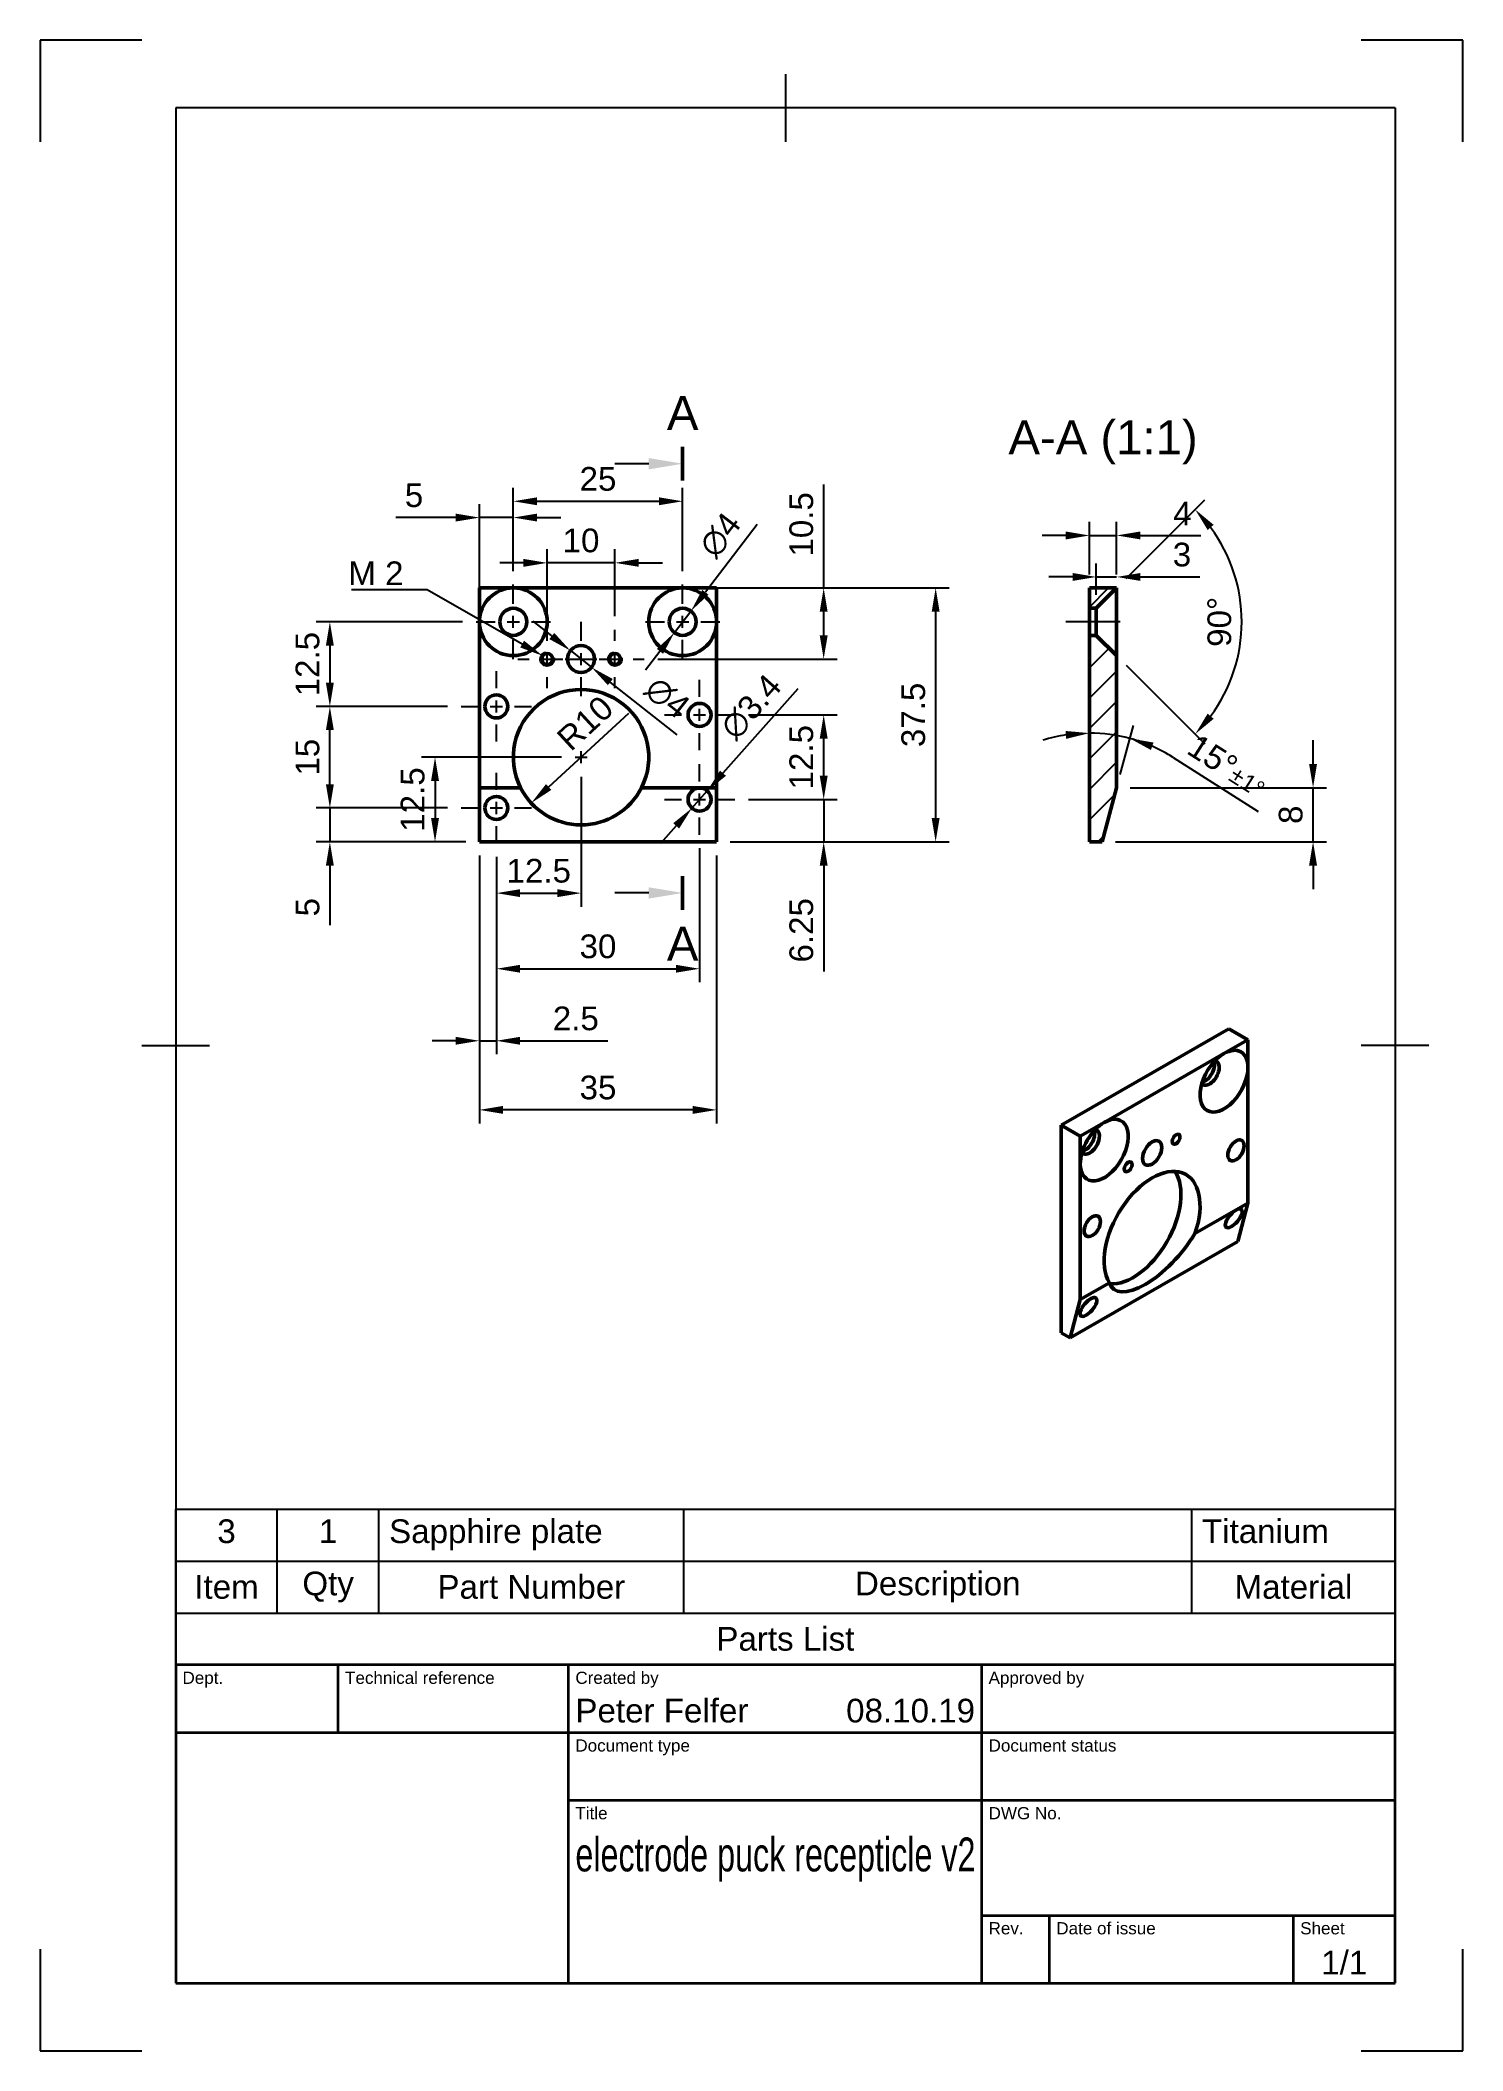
# Model space of a CAD drawing. Header units: millimetres. Extents: x 0 to 210, y 0 to 297.
import ezdxf
from ezdxf import colors
from ezdxf.entities.mleader import LeaderData, LeaderLine
from ezdxf.enums import TextEntityAlignment as Align
from ezdxf.math import Vec2, Vec3

# ---------------------------------------------------------------- set-up
doc = ezdxf.new("R2010")
doc.units = ezdxf.units.MM
doc.header["$LTSCALE"] = 0.75
doc.linetypes.add('CENTER2', pattern=[28.575, 19.05, -3.175, 3.175, -3.175])
for name, color, linetype, lineweight in [('Border', 7, 'Continuous', 25), ('FD_Dimensions', 7, 'Continuous', 25), ('Hatching', 7, 'Continuous', 25), ('Leaders', 7, 'Continuous', 25), ('Parts Lists', 7, 'Continuous', 25), ('Section Lines', 7, 'Continuous', 25), ('Smart Centers', 7, 'CENTER2', 25), ('TitleBlock', 7, 'Continuous', 35), ('View Labels', 7, 'Continuous', 25), ('Visible', 7, 'Continuous', 50), ('Visible Narrow', 7, 'Continuous', 25)]:
    doc.layers.add(name, color=color, linetype=linetype, lineweight=lineweight)
doc.styles.add('FusionTitle', font='')
doc.styles.get("Standard").update_dxf_attribs({"font": 'arial.ttf'})
doc.styles.get('FusionTitle').set_extended_font_data('Arial Unicode MS')
doc.dimstyles.new('Dim-ISO-25', dxfattribs={"dimtxt": 3.5, "dimasz": 3.5, "dimexe": 2, "dimexo": 2, "dimgap": 1.5, "dimtad": 1, "dimzin": 12, "dimdsep": 46, "dimtxsty": 'Standard', "dimcen": 0, "dimazin": 3, "dimtp": 0.1, "dimtm": 0.1, "dimtfac": 0.714, "dimtmove": 0, "dimatfit": 3, "dimfxl": 1, "dimtzin": 12, "dimarcsym": 0})

msp = doc.modelspace()

# ---------------------------------------------------------------- texts
at = {"layer": 'Section Lines', "char_height": 5, "attachment_point": 5}
for insert in [(94.838, 241.938), (94.838, 163.532)]:
    msp.add_mtext('A', dxfattribs=dict(at, insert=insert))
at = {"layer": 'View Labels', "insert": (156.902, 234.336), "char_height": 5, "width": 30.21487, "attachment_point": 8}
msp.add_mtext('A-A (1:1)', dxfattribs=at)

# ---------------------------------------------------------------- blocks, each defined once
blk = doc.blocks.new('ISO_A4(P)_SHEET')
at = {"layer": 'Border'}
for p, q in [((15, 297), (0, 297)), ((0, 297), (0, 282)), ((210, 297), (195, 297)), ((210, 282), (210, 297)), ((110, 292), (110, 282)), ((200, 287), (20, 287)), ((20, 287), (20, 10)), ((200, 287), (200, 10)), ((15, 148.5), (25, 148.5)), ((205, 148.5), (195, 148.5)), ((0, 15), (0, 0)), ((210, 0), (210, 15)), ((20, 10), (200, 10)), ((0, 0), (15, 0)), ((195, 0), (210, 0))]:
    blk.add_line(p, q, dxfattribs=at)
blk = doc.blocks.new('ISO_TITLEBLOCK')
at = {"layer": 'TitleBlock'}
for p, q in [((0, 47), (-180, 47)), ((-180, 47), (-180, 0)), ((-156, 37), (-156, 47)), ((-122, 0), (-122, 47)), ((-61, 0), (-61, 47)), ((0, 0), (0, 47)), ((-180, 37), (0, 37)), ((-122, 27), (0, 27)), ((-61, 10), (0, 10)), ((-51, 0), (-51, 10)), ((-15, 0), (-15, 10)), ((-180, 0), (0, 0))]:
    blk.add_line(p, q, dxfattribs=at)
at = {"layer": 'TitleBlock', "style": 'FusionTitle'}
for s, p in [('Dept.', (-179, 46)), ('Technical reference', (-155, 46)), ('Created by', (-121, 46)), ('Approved by', (-60, 46)), ('Document type', (-121, 36)), ('Document status', (-60, 36)), ('Title', (-121, 26)), ('DWG No.', (-60, 26)), ('Rev.', (-60, 9)), ('Date of issue', (-50, 9)), ('Sheet', (-14, 9))]:
    blk.add_text(s, height=1.8, dxfattribs=at).set_placement(p, align=Align.TOP_LEFT)
for tag, p, height in [('DEPT', (-179, 38.5), 3.5), ('TECHNICAL_REFERENCE', (-155, 38.5), 3.5), ('CREATED_BY', (-121, 38.5), 3.5), ('APPROVED_BY', (-60, 38.5), 3.5), ('DOCUMENT_TYPE', (-121, 28.5), 3.5), ('DOCUMENT_STATUS', (-60, 28.5), 3.5), ('TITLE_1', (-121, 16.5), 5), ('TITLE_2', (-121, 9), 5), ('TITLE_3', (-121, 1.5), 5), ('DATE_OF_ISSUE', (-50, 1.5), 3.5)]:
    blk.add_attdef(tag, p, '', height=height, dxfattribs=at)
for tag, p in [('CREATED_DATE', (-62, 38.5)), ('APPROVED_DATE', (-1, 38.5))]:
    blk.add_attdef(tag, text='', height=3.5, dxfattribs=at).set_placement(p, align=Align.RIGHT)
for tag, height, p in [('DRAWING_NUMBER', 5, (-30.5, 16.6)), ('REV', 3.5, (-56, 3.1)), ('SHEET', 3.5, (-7.5, 3.1))]:
    blk.add_attdef(tag, text='', height=height, dxfattribs=at).set_placement(p, align=Align.MIDDLE)
blk = doc.blocks.new('*U6')
at = {"layer": 'Smart Centers', "color": 0, "linetype": 'Continuous', "ltscale": 0.75, "transparency": 16777216}
for p, q in [((-0.892969, 0), (0.892969, 0)), ((0, -0.892969), (0, 0.892969))]:
    blk.add_line(p, q, dxfattribs=at)
blk = doc.blocks.new('*U7')
at = {"layer": 'Smart Centers', "color": 0, "ltscale": 0.75, "transparency": 16777216}
for p, q in [((0, 2.678906), (0, 5.2)), ((-5.2, 0), (-2.678906, 0)), ((2.678906, 0), (5.2, 0)), ((0, -5.2), (0, -2.678906))]:
    blk.add_line(p, q, dxfattribs=at)
at = {"layer": 'Smart Centers', "color": 0, "linetype": 'Continuous', "ltscale": 0.75, "transparency": 16777216}
for p, q in [((-0.892969, 0), (0.892969, 0)), ((0, -0.892969), (0, 0.892969))]:
    blk.add_line(p, q, dxfattribs=at)
blk = doc.blocks.new('*U8')
at = {"layer": 'Smart Centers', "color": 0, "ltscale": 0.75, "transparency": 16777216}
for p, q in [((0, 2.678906), (0, 5.2)), ((-5.2, 0), (-2.678906, 0)), ((2.678906, 0), (5.2, 0)), ((0, -5.2), (0, -2.678906))]:
    blk.add_line(p, q, dxfattribs=at)
at = {"layer": 'Smart Centers', "color": 0, "linetype": 'Continuous', "ltscale": 0.75, "transparency": 16777216}
for p, q in [((-0.892969, 0), (0.892969, 0)), ((0, -0.892969), (0, 0.892969))]:
    blk.add_line(p, q, dxfattribs=at)
blk = doc.blocks.new('*U9')
at = {"layer": 'Smart Centers', "color": 0, "ltscale": 0.75, "transparency": 16777216}
for p, q in [((0, 2.678906), (0, 5.2)), ((-5.2, 0), (-2.678906, 0)), ((2.678906, 0), (5.2, 0)), ((0, -5.2), (0, -2.678906))]:
    blk.add_line(p, q, dxfattribs=at)
at = {"layer": 'Smart Centers', "color": 0, "linetype": 'Continuous', "ltscale": 0.75, "transparency": 16777216}
for p, q in [((-0.892969, 0), (0.892969, 0)), ((0, -0.892969), (0, 0.892969))]:
    blk.add_line(p, q, dxfattribs=at)
blk = doc.blocks.new('*U10')
at = {"layer": 'Smart Centers', "color": 0, "ltscale": 0.75, "transparency": 16777216}
for p, q in [((0, 2.678906), (0, 5.2)), ((-5.2, 0), (-2.678906, 0)), ((2.678906, 0), (5.2, 0)), ((0, -5.2), (0, -2.678906))]:
    blk.add_line(p, q, dxfattribs=at)
at = {"layer": 'Smart Centers', "color": 0, "linetype": 'Continuous', "ltscale": 0.75, "transparency": 16777216}
for p, q in [((-0.892969, 0), (0.892969, 0)), ((0, -0.892969), (0, 0.892969))]:
    blk.add_line(p, q, dxfattribs=at)
blk = doc.blocks.new('*U11')
at = {"layer": 'Smart Centers', "color": 0, "ltscale": 0.75, "transparency": 16777216}
for p, q in [((0, 2.678906), (0, 5.5)), ((-5.5, 0), (-2.678906, 0)), ((2.678906, 0), (5.5, 0)), ((0, -5.5), (0, -2.678906))]:
    blk.add_line(p, q, dxfattribs=at)
at = {"layer": 'Smart Centers', "color": 0, "linetype": 'Continuous', "ltscale": 0.75, "transparency": 16777216}
for p, q in [((-0.892969, 0), (0.892969, 0)), ((0, -0.892969), (0, 0.892969))]:
    blk.add_line(p, q, dxfattribs=at)
blk = doc.blocks.new('*U12')
at = {"layer": 'Smart Centers', "color": 0, "ltscale": 0.75, "transparency": 16777216}
for p, q in [((0, 2.678906), (0, 4.3115)), ((-4.3115, 0), (-2.678906, 0)), ((2.678906, 0), (4.3115, 0)), ((0, -4.3115), (0, -2.678906))]:
    blk.add_line(p, q, dxfattribs=at)
at = {"layer": 'Smart Centers', "color": 0, "linetype": 'Continuous', "ltscale": 0.75, "transparency": 16777216}
for p, q in [((-0.892969, 0), (0.892969, 0)), ((0, -0.892969), (0, 0.892969))]:
    blk.add_line(p, q, dxfattribs=at)
blk = doc.blocks.new('*U13')
at = {"layer": 'Smart Centers', "color": 0, "ltscale": 0.75, "transparency": 16777216}
for p, q in [((0, 2.678906), (0, 4.3115)), ((-4.3115, 0), (-2.678906, 0)), ((2.678906, 0), (4.3115, 0)), ((0, -4.3115), (0, -2.678906))]:
    blk.add_line(p, q, dxfattribs=at)
at = {"layer": 'Smart Centers', "color": 0, "linetype": 'Continuous', "ltscale": 0.75, "transparency": 16777216}
for p, q in [((-0.892969, 0), (0.892969, 0)), ((0, -0.892969), (0, 0.892969))]:
    blk.add_line(p, q, dxfattribs=at)
blk = doc.blocks.new('*U14')
at = {"layer": 'Smart Centers', "color": 0, "ltscale": 0.75, "transparency": 16777216}
for p, q in [((0, 2.678906), (0, 5.5)), ((-5.5, 0), (-2.678906, 0)), ((2.678906, 0), (5.5, 0)), ((0, -5.5), (0, -2.678906))]:
    blk.add_line(p, q, dxfattribs=at)
at = {"layer": 'Smart Centers', "color": 0, "linetype": 'Continuous', "ltscale": 0.75, "transparency": 16777216}
for p, q in [((-0.892969, 0), (0.892969, 0)), ((0, -0.892969), (0, 0.892969))]:
    blk.add_line(p, q, dxfattribs=at)
blk = doc.blocks.new('*U15')
at = {"layer": 'Smart Centers', "color": 0, "ltscale": 0.75, "transparency": 16777216}
for p, q in [((0, 2.678906), (0, 5.5)), ((-5.5, 0), (-2.678906, 0)), ((2.678906, 0), (5.5, 0)), ((0, -5.5), (0, -2.678906))]:
    blk.add_line(p, q, dxfattribs=at)
at = {"layer": 'Smart Centers', "color": 0, "linetype": 'Continuous', "ltscale": 0.75, "transparency": 16777216}
for p, q in [((-0.892969, 0), (0.892969, 0)), ((0, -0.892969), (0, 0.892969))]:
    blk.add_line(p, q, dxfattribs=at)
blk = doc.blocks.new('*U16')
at = {"layer": 'Smart Centers', "color": 0, "ltscale": 0.75, "transparency": 16777216}
blk.add_line((4, 0), (-4, 0), dxfattribs=at)
blk = doc.blocks.new('*D43')
at = {"layer": 'Defpoints', "color": 0, "transparency": 16777216}
for p in [(154.901967, 209.085929), (156.90552, 194.558438), (158.901967, 186.585929), (154.901967, 178.585929), (156.758373, 178.585929)]:
    blk.add_point(p, dxfattribs=at)
at = {"layer": 'FD_Dimensions', "lineweight": -2, "transparency": 16777216}
for p, q in [((159.419605, 188.51778), (161.369386, 195.794464)), ((167.258562, 191.042551), (179.809005, 183.042441))]:
    blk.add_line(p, q, dxfattribs=at)
for start, end in [(98.73185, 107.4637), (75, 90), (57.485078, 75), (57.5363, 66.26815)]:
    blk.add_arc((154.901967, 171.657725), 22.98819, start, end, dxfattribs=at)
at = {"layer": 'FD_Dimensions', "transparency": 16777216}
for points in [[(151.367716, 194.961115), (151.45653, 193.797834), (154.901967, 194.645915)], [(163.960285, 192.151683), (164.347152, 193.25234), (160.851748, 193.862612)]]:
    blk.add_solid(points, dxfattribs=at)
at = {"layer": 'FD_Dimensions', "color": 0, "transparency": 16777216, "insert": (175.300612, 189.814268), "char_height": 3.5, "attachment_point": 5, "rotation": 327.48507476}
blk.add_mtext('15°{\\H2.499;±1°}', dxfattribs=at)
blk = doc.blocks.new('*D44')
at = {"layer": 'Defpoints', "color": 0, "transparency": 16777216}
for p in [(158.901967, 223.841807), (154.901967, 216.085929), (158.901967, 216.085929)]:
    blk.add_point(p, dxfattribs=at)
at = {"layer": 'FD_Dimensions', "lineweight": -2, "transparency": 16777216}
for p, q in [((154.901967, 218.085929), (154.901967, 225.841807)), ((158.901967, 218.085929), (158.901967, 225.841807)), ((151.401967, 223.841807), (147.901967, 223.841807)), ((154.901967, 223.841807), (158.901967, 223.841807)), ((162.401967, 223.841807), (171.32284, 223.841807))]:
    blk.add_line(p, q, dxfattribs=at)
at = {"layer": 'FD_Dimensions', "transparency": 16777216}
for points in [[(151.401967, 224.425141), (151.401967, 223.258474), (154.901967, 223.841807)], [(162.401967, 224.425141), (162.401967, 223.258474), (158.901967, 223.841807)]]:
    blk.add_solid(points, dxfattribs=at)
at = {"layer": 'FD_Dimensions', "color": 0, "transparency": 16777216, "insert": (168.612404, 227.091807), "char_height": 3.5, "attachment_point": 5}
blk.add_mtext('4', dxfattribs=at)
blk = doc.blocks.new('*D45')
at = {"layer": 'Defpoints', "color": 0, "transparency": 16777216}
for p in [(158.901967, 217.712371), (158.901967, 216.085929), (155.901967, 213.085929)]:
    blk.add_point(p, dxfattribs=at)
at = {"layer": 'FD_Dimensions', "lineweight": -2, "transparency": 16777216}
for p, q in [((152.401967, 217.712371), (148.901967, 217.712371)), ((155.901967, 215.085929), (155.901967, 219.712371)), ((155.901967, 217.712371), (158.901967, 217.712371)), ((158.901967, 218.085929), (158.901967, 219.712371)), ((162.401967, 217.712371), (171.193918, 217.712371))]:
    blk.add_line(p, q, dxfattribs=at)
at = {"layer": 'FD_Dimensions', "transparency": 16777216}
for points in [[(152.401967, 218.295705), (152.401967, 217.129038), (155.901967, 217.712371)], [(162.401967, 218.295705), (162.401967, 217.129038), (158.901967, 217.712371)]]:
    blk.add_solid(points, dxfattribs=at)
at = {"layer": 'FD_Dimensions', "color": 0, "transparency": 16777216, "insert": (168.547942, 221.00057), "char_height": 3.5, "attachment_point": 5}
blk.add_mtext('3', dxfattribs=at)
blk = doc.blocks.new('*D46')
at = {"layer": 'Defpoints', "color": 0, "transparency": 16777216}
for p in [(176.571262, 217.160148), (158.901967, 216.085929), (155.901967, 213.085929), (155.901967, 209.085929), (158.901967, 206.085929)]:
    blk.add_point(p, dxfattribs=at)
at = {"layer": 'FD_Dimensions', "lineweight": -2, "transparency": 16777216}
for p, q in [((160.316181, 217.500142), (171.911257, 229.095218)), ((160.316181, 204.671715), (171.911256, 193.07664))]:
    blk.add_line(p, q, dxfattribs=at)
blk.add_arc((153.901967, 211.085929), 23.468981, 323.552631, 36.447367, dxfattribs=at)
at = {"layer": 'FD_Dimensions', "transparency": 16777216}
for points in [[(172.338397, 224.647904), (173.222572, 225.409051), (170.497044, 227.681004)], [(173.222572, 196.762806), (172.338396, 197.523953), (170.497043, 194.490853)]]:
    blk.add_solid(points, dxfattribs=at)
at = {"layer": 'FD_Dimensions', "color": 0, "transparency": 16777216, "insert": (174.083943, 211.085929), "char_height": 3.5, "attachment_point": 5, "rotation": 90}
blk.add_mtext('90°', dxfattribs=at)
blk = doc.blocks.new('*D47')
at = {"layer": 'Defpoints', "color": 0, "transparency": 16777216}
for p in [(64.838182, 178.585929), (99.838182, 178.585929), (64.838182, 138.98795)]:
    blk.add_point(p, dxfattribs=at)
at = {"layer": 'FD_Dimensions', "color": 0, "lineweight": -2, "transparency": 16777216}
for p, q in [((64.838182, 176.585929), (64.838182, 136.98795)), ((99.838182, 176.585929), (99.838182, 136.98795)), ((96.338182, 138.98795), (68.338182, 138.98795))]:
    blk.add_line(p, q, dxfattribs=at)
at = {"layer": 'FD_Dimensions', "color": 0, "transparency": 16777216}
for points in [[(68.338182, 139.571283), (68.338182, 138.404616), (64.838182, 138.98795)], [(96.338182, 139.571283), (96.338182, 138.404616), (99.838182, 138.98795)]]:
    blk.add_solid(points, dxfattribs=at)
at = {"layer": 'FD_Dimensions', "color": 0, "transparency": 16777216, "insert": (82.338182, 142.276149), "char_height": 3.5, "attachment_point": 5}
blk.add_mtext('35', dxfattribs=at)
blk = doc.blocks.new('*D48')
at = {"layer": 'Defpoints', "color": 0, "transparency": 16777216}
for p in [(99.838182, 216.085929), (99.838182, 178.585929), (132.185556, 178.585929)]:
    blk.add_point(p, dxfattribs=at)
at = {"layer": 'FD_Dimensions', "color": 0, "lineweight": -2, "transparency": 16777216}
for p, q in [((101.838182, 216.085929), (134.185556, 216.085929)), ((132.185556, 212.585929), (132.185556, 182.085929)), ((101.838182, 178.585929), (134.185556, 178.585929))]:
    blk.add_line(p, q, dxfattribs=at)
at = {"layer": 'FD_Dimensions', "color": 0, "transparency": 16777216}
for points in [[(131.602223, 212.585929), (132.768889, 212.585929), (132.185556, 216.085929)], [(131.602223, 182.085929), (132.768889, 182.085929), (132.185556, 178.585929)]]:
    blk.add_solid(points, dxfattribs=at)
at = {"layer": 'FD_Dimensions', "color": 0, "transparency": 16777216, "insert": (128.897357, 197.335929), "char_height": 3.5, "attachment_point": 5, "rotation": 90}
blk.add_mtext('37.5', dxfattribs=at)
blk = doc.blocks.new('*D49')
at = {"layer": 'Defpoints', "color": 0, "transparency": 16777216}
for p in [(42.757665, 198.585929), (62.138182, 198.585929), (62.138182, 183.585929)]:
    blk.add_point(p, dxfattribs=at)
at = {"layer": 'FD_Dimensions', "color": 0, "lineweight": -2, "transparency": 16777216}
for p, q in [((60.138182, 198.585929), (40.757665, 198.585929)), ((42.757665, 187.085929), (42.757665, 195.085929)), ((60.138182, 183.585929), (40.757665, 183.585929))]:
    blk.add_line(p, q, dxfattribs=at)
at = {"layer": 'FD_Dimensions', "color": 0, "transparency": 16777216}
for points in [[(42.174332, 195.085929), (43.340998, 195.085929), (42.757665, 198.585929)], [(42.174332, 187.085929), (43.340998, 187.085929), (42.757665, 183.585929)]]:
    blk.add_solid(points, dxfattribs=at)
at = {"layer": 'FD_Dimensions', "color": 0, "transparency": 16777216, "insert": (39.47066, 191.085929), "char_height": 3.5, "attachment_point": 5, "rotation": 90}
blk.add_mtext('15', dxfattribs=at)
blk = doc.blocks.new('*D50')
at = {"layer": 'Defpoints', "color": 0, "transparency": 16777216}
for p in [(102.538182, 197.335929), (115.656247, 197.335929), (102.538182, 184.835929)]:
    blk.add_point(p, dxfattribs=at)
at = {"layer": 'FD_Dimensions', "color": 0, "lineweight": -2, "transparency": 16777216}
for p, q in [((104.538182, 197.335929), (117.656247, 197.335929)), ((115.656247, 188.335929), (115.656247, 193.835929)), ((104.538182, 184.835929), (117.656247, 184.835929))]:
    blk.add_line(p, q, dxfattribs=at)
at = {"layer": 'FD_Dimensions', "color": 0, "transparency": 16777216}
for points in [[(115.072914, 193.835929), (116.23958, 193.835929), (115.656247, 197.335929)], [(115.072914, 188.335929), (116.23958, 188.335929), (115.656247, 184.835929)]]:
    blk.add_solid(points, dxfattribs=at)
at = {"layer": 'FD_Dimensions', "color": 0, "transparency": 16777216, "insert": (112.369242, 191.085929), "char_height": 3.5, "attachment_point": 5, "rotation": 90}
blk.add_mtext('12.5', dxfattribs=at)
blk = doc.blocks.new('*D51')
at = {"layer": 'Defpoints', "color": 0, "transparency": 16777216}
for p in [(94.838182, 228.890072), (69.838182, 216.58593), (94.838182, 216.58593)]:
    blk.add_point(p, dxfattribs=at)
at = {"layer": 'FD_Dimensions', "color": 0, "lineweight": -2, "transparency": 16777216}
for p, q in [((69.838182, 218.58593), (69.838182, 230.890072)), ((73.338182, 228.890072), (91.338182, 228.890072)), ((94.838182, 218.58593), (94.838182, 230.890072))]:
    blk.add_line(p, q, dxfattribs=at)
at = {"layer": 'FD_Dimensions', "color": 0, "transparency": 16777216}
for points in [[(73.338182, 229.473406), (73.338182, 228.306739), (69.838182, 228.890072)], [(91.338182, 229.473406), (91.338182, 228.306739), (94.838182, 228.890072)]]:
    blk.add_solid(points, dxfattribs=at)
at = {"layer": 'FD_Dimensions', "color": 0, "transparency": 16777216, "insert": (82.338182, 232.177078), "char_height": 3.5, "attachment_point": 5}
blk.add_mtext('25', dxfattribs=at)
blk = doc.blocks.new('*D52')
at = {"layer": 'Defpoints', "color": 0, "transparency": 16777216}
for p in [(64.338182, 211.08593), (42.757665, 198.585929), (62.138182, 198.585929)]:
    blk.add_point(p, dxfattribs=at)
at = {"layer": 'FD_Dimensions', "color": 0, "lineweight": -2, "transparency": 16777216}
for p, q in [((62.338182, 211.08593), (40.757665, 211.08593)), ((42.757665, 207.58593), (42.757665, 202.085929)), ((60.138182, 198.585929), (40.757665, 198.585929))]:
    blk.add_line(p, q, dxfattribs=at)
at = {"layer": 'FD_Dimensions', "color": 0, "transparency": 16777216}
for points in [[(42.174332, 207.58593), (43.340998, 207.58593), (42.757665, 211.08593)], [(42.174332, 202.085929), (43.340998, 202.085929), (42.757665, 198.585929)]]:
    blk.add_solid(points, dxfattribs=at)
at = {"layer": 'FD_Dimensions', "color": 0, "transparency": 16777216, "insert": (39.47066, 204.83593), "char_height": 3.5, "attachment_point": 5, "rotation": 90}
blk.add_mtext('12.5', dxfattribs=at)
blk = doc.blocks.new('*D53')
at = {"layer": 'Defpoints', "color": 0, "transparency": 16777216}
for p in [(96.055559, 212.672748), (93.620805, 209.499111)]:
    blk.add_point(p, dxfattribs=at)
at = {"layer": 'FD_Dimensions', "lineweight": -2, "transparency": 16777216}
for p, q in [((105.848135, 225.437114), (98.185968, 215.449681)), ((93.620805, 209.499111), (96.055559, 212.672748)), ((91.490396, 206.722178), (89.359986, 203.945246))]:
    blk.add_line(p, q, dxfattribs=at)
at = {"layer": 'FD_Dimensions', "transparency": 16777216}
for points in [[(97.723146, 215.804749), (98.64879, 215.094613), (96.055559, 212.672748)], [(91.027574, 207.077247), (91.953218, 206.36711), (93.620805, 209.499111)]]:
    blk.add_solid(points, dxfattribs=at)
at = {"layer": 'FD_Dimensions', "color": 0, "transparency": 16777216, "insert": (100.396652, 223.892208), "char_height": 3.5, "attachment_point": 5, "rotation": 52.50527916}
blk.add_mtext('∅4', dxfattribs=at)
blk = doc.blocks.new('*D54')
at = {"layer": 'Defpoints', "color": 0, "transparency": 16777216}
for p in [(74.838182, 219.796924), (74.838182, 209.897429), (84.838182, 209.897429)]:
    blk.add_point(p, dxfattribs=at)
at = {"layer": 'FD_Dimensions', "lineweight": -2, "transparency": 16777216}
for p, q in [((71.338182, 219.796924), (67.838182, 219.796924)), ((74.838182, 211.897429), (74.838182, 221.796924)), ((84.838182, 219.796924), (74.838182, 219.796924)), ((84.838182, 211.897429), (84.838182, 221.796924)), ((88.338182, 219.796924), (91.838182, 219.796924))]:
    blk.add_line(p, q, dxfattribs=at)
at = {"layer": 'FD_Dimensions', "transparency": 16777216}
for points in [[(71.338182, 220.380258), (71.338182, 219.213591), (74.838182, 219.796924)], [(88.338182, 220.380258), (88.338182, 219.213591), (84.838182, 219.796924)]]:
    blk.add_solid(points, dxfattribs=at)
at = {"layer": 'FD_Dimensions', "color": 0, "transparency": 16777216, "insert": (79.838182, 223.08393), "char_height": 3.5, "attachment_point": 5}
blk.add_mtext('10', dxfattribs=at)
blk = doc.blocks.new('*D55')
at = {"layer": 'Defpoints', "color": 0, "transparency": 16777216}
for p in [(78.26778, 206.824411), (81.408584, 204.347448)]:
    blk.add_point(p, dxfattribs=at)
at = {"layer": 'FD_Dimensions', "lineweight": -2, "transparency": 16777216}
for p, q in [((75.519575, 208.991753), (72.771371, 211.159096)), ((78.26778, 206.824411), (81.408584, 204.347448)), ((94.040898, 194.385107), (84.156789, 202.180106))]:
    blk.add_line(p, q, dxfattribs=at)
at = {"layer": 'FD_Dimensions', "transparency": 16777216}
for points in [[(75.880799, 209.449787), (75.158352, 208.533719), (78.26778, 206.824411)], [(84.518013, 202.63814), (83.795565, 201.722072), (81.408584, 204.347448)]]:
    blk.add_solid(points, dxfattribs=at)
at = {"layer": 'FD_Dimensions', "color": 0, "transparency": 16777216, "insert": (92.569007, 199.856756), "char_height": 3.5, "attachment_point": 5, "rotation": 321.73927116}
blk.add_mtext('∅4', dxfattribs=at)
blk = doc.blocks.new('*D56')
at = {"layer": 'Defpoints', "color": 0, "transparency": 16777216}
for p in [(98.467202, 186.106879), (96.209162, 183.56498)]:
    blk.add_point(p, dxfattribs=at)
at = {"layer": 'FD_Dimensions', "color": 0, "lineweight": -2, "transparency": 16777216}
for p, q in [((111.859876, 201.183154), (100.791655, 188.723541)), ((96.209162, 183.56498), (98.467202, 186.106879)), ((93.884709, 180.948318), (91.560256, 178.331657))]:
    blk.add_line(p, q, dxfattribs=at)
at = {"layer": 'FD_Dimensions', "color": 0, "transparency": 16777216}
for points in [[(100.355545, 189.11095), (101.227766, 188.336132), (98.467202, 186.106879)], [(93.448598, 181.335727), (94.320819, 180.560909), (96.209162, 183.56498)]]:
    blk.add_solid(points, dxfattribs=at)
at = {"layer": 'FD_Dimensions', "color": 0, "transparency": 16777216, "insert": (104.957388, 198.509684), "char_height": 3.5, "attachment_point": 5, "rotation": 48.38446077}
blk.add_mtext('∅3.4', dxfattribs=at)
blk = doc.blocks.new('*D57')
at = {"layer": 'Defpoints', "color": 0, "transparency": 16777216}
for p in [(67.338182, 178.385929), (97.338182, 179.635929), (97.338182, 159.83694)]:
    blk.add_point(p, dxfattribs=at)
at = {"layer": 'FD_Dimensions', "color": 0, "lineweight": -2, "transparency": 16777216}
for p, q in [((67.338182, 176.385929), (67.338182, 157.83694)), ((97.338182, 177.635929), (97.338182, 157.83694)), ((70.838182, 159.83694), (93.838182, 159.83694))]:
    blk.add_line(p, q, dxfattribs=at)
at = {"layer": 'FD_Dimensions', "color": 0, "transparency": 16777216}
for points in [[(70.838182, 160.420273), (70.838182, 159.253606), (67.338182, 159.83694)], [(93.838182, 160.420273), (93.838182, 159.253606), (97.338182, 159.83694)]]:
    blk.add_solid(points, dxfattribs=at)
at = {"layer": 'FD_Dimensions', "color": 0, "transparency": 16777216, "insert": (82.338182, 163.125139), "char_height": 3.5, "attachment_point": 5}
blk.add_mtext('30', dxfattribs=at)
blk = doc.blocks.new('*D58')
at = {"layer": 'Defpoints', "color": 0, "transparency": 16777216}
for p in [(62.138182, 183.585929), (42.757665, 178.585929), (64.838182, 178.585929)]:
    blk.add_point(p, dxfattribs=at)
at = {"layer": 'FD_Dimensions', "color": 0, "lineweight": -2, "transparency": 16777216}
for p, q in [((42.757665, 187.085929), (42.757665, 190.585929)), ((60.138182, 183.585929), (40.757665, 183.585929)), ((42.757665, 183.585929), (42.757665, 178.585929)), ((62.838182, 178.585929), (40.757665, 178.585929)), ((42.757665, 175.085929), (42.757665, 166.265329))]:
    blk.add_line(p, q, dxfattribs=at)
at = {"layer": 'FD_Dimensions', "color": 0, "transparency": 16777216}
for points in [[(42.174332, 187.085929), (43.340998, 187.085929), (42.757665, 183.585929)], [(42.174332, 175.085929), (43.340998, 175.085929), (42.757665, 178.585929)]]:
    blk.add_solid(points, dxfattribs=at)
at = {"layer": 'FD_Dimensions', "color": 0, "transparency": 16777216, "insert": (39.477822, 168.925629), "char_height": 3.5, "attachment_point": 5, "rotation": 90}
blk.add_mtext('5', dxfattribs=at)
blk = doc.blocks.new('*D59')
at = {"layer": 'Defpoints', "color": 0, "transparency": 16777216}
for p in [(64.838182, 178.585929), (67.338182, 178.385929), (67.338182, 149.198525)]:
    blk.add_point(p, dxfattribs=at)
at = {"layer": 'FD_Dimensions', "color": 0, "lineweight": -2, "transparency": 16777216}
for p, q in [((64.838182, 176.585929), (64.838182, 147.198525)), ((67.338182, 176.385929), (67.338182, 147.198525)), ((61.338182, 149.198525), (57.838182, 149.198525)), ((64.838182, 149.198525), (67.338182, 149.198525)), ((70.838182, 149.198525), (83.796231, 149.198525))]:
    blk.add_line(p, q, dxfattribs=at)
at = {"layer": 'FD_Dimensions', "color": 0, "transparency": 16777216}
for points in [[(61.338182, 149.781858), (61.338182, 148.615191), (64.838182, 149.198525)], [(70.838182, 149.781858), (70.838182, 148.615191), (67.338182, 149.198525)]]:
    blk.add_solid(points, dxfattribs=at)
at = {"layer": 'FD_Dimensions', "color": 0, "transparency": 16777216, "insert": (79.067207, 152.48553), "char_height": 3.5, "attachment_point": 5}
blk.add_mtext('2.5', dxfattribs=at)
blk = doc.blocks.new('*D60')
at = {"layer": 'Defpoints', "color": 0, "transparency": 16777216}
for p in [(87.195007, 197.859195), (79.838182, 191.085929)]:
    blk.add_point(p, dxfattribs=at)
at = {"layer": 'FD_Dimensions', "lineweight": -2, "transparency": 16777216}
blk.add_line((86.851233, 197.542689), (75.056246, 186.683307), dxfattribs=at)
at = {"layer": 'FD_Dimensions', "transparency": 16777216}
blk.add_solid([(74.661138, 187.112455), (75.451353, 186.254159), (72.481357, 184.312664)], dxfattribs=at)
at = {"layer": 'FD_Dimensions', "color": 0, "transparency": 16777216, "insert": (80.449381, 196.116614), "char_height": 3.5, "attachment_point": 5, "rotation": 42.63508148}
blk.add_mtext('R10', dxfattribs=at)
blk = doc.blocks.new('*D61')
at = {"layer": 'Defpoints', "color": 0, "transparency": 16777216}
for p in [(64.838182, 226.485425), (69.838182, 216.58593), (64.838182, 211.08593)]:
    blk.add_point(p, dxfattribs=at)
at = {"layer": 'FD_Dimensions', "color": 0, "lineweight": -2, "transparency": 16777216}
for p, q in [((61.338182, 226.485425), (52.517582, 226.485425)), ((64.838182, 213.08593), (64.838182, 228.485425)), ((69.838182, 226.485425), (64.838182, 226.485425)), ((69.838182, 218.58593), (69.838182, 228.485425)), ((73.338182, 226.485425), (76.838182, 226.485425))]:
    blk.add_line(p, q, dxfattribs=at)
at = {"layer": 'FD_Dimensions', "color": 0, "transparency": 16777216}
for points in [[(61.338182, 227.068758), (61.338182, 225.902091), (64.838182, 226.485425)], [(73.338182, 227.068758), (73.338182, 225.902091), (69.838182, 226.485425)]]:
    blk.add_solid(points, dxfattribs=at)
at = {"layer": 'FD_Dimensions', "color": 0, "transparency": 16777216, "insert": (55.177882, 229.765268), "char_height": 3.5, "attachment_point": 5}
blk.add_mtext('5', dxfattribs=at)
blk = doc.blocks.new('*D62')
at = {"layer": 'Defpoints', "color": 0, "transparency": 16777216}
for p in [(94.838182, 216.085929), (115.656247, 216.085929), (89.149682, 205.585929)]:
    blk.add_point(p, dxfattribs=at)
at = {"layer": 'FD_Dimensions', "color": 0, "lineweight": -2, "transparency": 16777216}
for p, q in [((115.656247, 216.085929), (115.656247, 231.374129)), ((96.838182, 216.085929), (117.656247, 216.085929)), ((115.656247, 209.085929), (115.656247, 212.585929)), ((91.149682, 205.585929), (117.656247, 205.585929))]:
    blk.add_line(p, q, dxfattribs=at)
at = {"layer": 'FD_Dimensions', "color": 0, "transparency": 16777216}
for points in [[(115.072914, 212.585929), (116.23958, 212.585929), (115.656247, 216.085929)], [(115.072914, 209.085929), (116.23958, 209.085929), (115.656247, 205.585929)]]:
    blk.add_solid(points, dxfattribs=at)
at = {"layer": 'FD_Dimensions', "color": 0, "transparency": 16777216, "insert": (112.369242, 225.480029), "char_height": 3.5, "attachment_point": 5, "rotation": 90}
blk.add_mtext('10.5', dxfattribs=at)
blk = doc.blocks.new('*T37')
at = {"layer": 'Parts Lists', "color": 0, "linetype": 'ByBlock', "lineweight": -2, "transparency": 16777216}
for p, q in [((0, 23), (180, 23)), ((0, 0), (0, 23)), ((15, 7.666667), (15, 23)), ((30, 7.666667), (30, 23)), ((75, 7.666667), (75, 23)), ((150, 7.666667), (150, 23)), ((180, 0), (180, 23)), ((0, 15.333333), (180, 15.333333)), ((0, 7.666667), (180, 7.666667)), ((0, 0), (180, 0))]:
    blk.add_line(p, q, dxfattribs=at)
at = {"layer": 'Parts Lists', "color": 0, "transparency": 16777216, "char_height": 3.5}
for s, insert, width, attachment_point in [('3', (7.5, 21.5), 12, 2), ('1', (22.5, 21.5), 12, 2), ('Sapphire plate', (31.5, 21.5), 42, 1), ('Titanium', (151.5, 21.5), 27, 1), ('Item', (7.5, 11.5), 12, 5), ('Qty', (22.5, 11.5), 12, 5), ('Part Number', (52.5, 11.5), 42, 5), ('Description', (112.5, 11.5), 72, 5), ('Material', (165, 11.5), 27, 5), ('Parts List', (90, 3.833333), 177, 5)]:
    blk.add_mtext(s, dxfattribs=dict(at, insert=insert, width=width, attachment_point=attachment_point))
blk = doc.blocks.new('*D63')
at = {"layer": 'Defpoints', "color": 0, "transparency": 16777216}
for p in [(102.538182, 184.835929), (99.838182, 178.585929), (115.656247, 178.585929)]:
    blk.add_point(p, dxfattribs=at)
at = {"layer": 'FD_Dimensions', "color": 0, "lineweight": -2, "transparency": 16777216}
for p, q in [((115.656247, 188.335929), (115.656247, 191.835929)), ((104.538182, 184.835929), (117.656247, 184.835929)), ((115.656247, 184.835929), (115.656247, 178.585929)), ((101.838182, 178.585929), (117.656247, 178.585929)), ((115.656247, 175.085929), (115.656247, 159.449163))]:
    blk.add_line(p, q, dxfattribs=at)
at = {"layer": 'FD_Dimensions', "color": 0, "transparency": 16777216}
for points in [[(115.072914, 188.335929), (116.23958, 188.335929), (115.656247, 184.835929)], [(115.072914, 175.085929), (116.23958, 175.085929), (115.656247, 178.585929)]]:
    blk.add_solid(points, dxfattribs=at)
at = {"layer": 'FD_Dimensions', "color": 0, "transparency": 16777216, "insert": (112.369242, 165.517546), "char_height": 3.5, "attachment_point": 5, "rotation": 90}
blk.add_mtext('6.25', dxfattribs=at)
blk = doc.blocks.new('*D64')
at = {"layer": 'Defpoints', "color": 0, "transparency": 16777216}
for p in [(79.838182, 190.192961), (67.338182, 178.385929), (79.838182, 171.007528)]:
    blk.add_point(p, dxfattribs=at)
at = {"layer": 'FD_Dimensions', "lineweight": -2, "transparency": 16777216}
for p, q in [((79.838182, 188.192961), (79.838182, 169.007528)), ((67.338182, 176.385929), (67.338182, 169.007528)), ((70.838182, 171.007528), (76.338182, 171.007528))]:
    blk.add_line(p, q, dxfattribs=at)
at = {"layer": 'FD_Dimensions', "transparency": 16777216}
for points in [[(70.838182, 171.590862), (70.838182, 170.424195), (67.338182, 171.007528)], [(76.338182, 171.590862), (76.338182, 170.424195), (79.838182, 171.007528)]]:
    blk.add_solid(points, dxfattribs=at)
at = {"layer": 'FD_Dimensions', "color": 0, "transparency": 16777216, "insert": (73.588182, 174.294534), "char_height": 3.5, "attachment_point": 5}
blk.add_mtext('12.5', dxfattribs=at)
blk = doc.blocks.new('*D65')
at = {"layer": 'Defpoints', "color": 0, "transparency": 16777216}
for p in [(78.945213, 191.085929), (58.279318, 178.585929), (64.838182, 178.585929)]:
    blk.add_point(p, dxfattribs=at)
at = {"layer": 'FD_Dimensions', "lineweight": -2, "transparency": 16777216}
for p, q in [((76.945213, 191.085929), (56.279318, 191.085929)), ((58.279318, 187.585929), (58.279318, 182.085929)), ((62.838182, 178.585929), (56.279318, 178.585929))]:
    blk.add_line(p, q, dxfattribs=at)
at = {"layer": 'FD_Dimensions', "transparency": 16777216}
for points in [[(57.695985, 187.585929), (58.862651, 187.585929), (58.279318, 191.085929)], [(57.695985, 182.085929), (58.862651, 182.085929), (58.279318, 178.585929)]]:
    blk.add_solid(points, dxfattribs=at)
at = {"layer": 'FD_Dimensions', "color": 0, "transparency": 16777216, "insert": (54.992313, 184.835929), "char_height": 3.5, "attachment_point": 5, "rotation": 90}
blk.add_mtext('12.5', dxfattribs=at)
blk = doc.blocks.new('*D66')
at = {"layer": 'Defpoints', "color": 0, "transparency": 16777216}
for p in [(158.901967, 186.585929), (187.899633, 186.585929), (156.758373, 178.585929)]:
    blk.add_point(p, dxfattribs=at)
at = {"layer": 'FD_Dimensions', "color": 0, "lineweight": -2, "transparency": 16777216}
for p, q in [((187.899633, 190.085929), (187.899633, 193.585929)), ((160.901967, 186.585929), (189.899633, 186.585929)), ((187.899633, 178.585929), (187.899633, 186.585929)), ((158.758373, 178.585929), (189.899633, 178.585929)), ((187.899633, 175.085929), (187.899633, 171.585929))]:
    blk.add_line(p, q, dxfattribs=at)
at = {"layer": 'FD_Dimensions', "color": 0, "transparency": 16777216}
for points in [[(187.3163, 190.085929), (188.482967, 190.085929), (187.899633, 186.585929)], [(187.3163, 175.085929), (188.482967, 175.085929), (187.899633, 178.585929)]]:
    blk.add_solid(points, dxfattribs=at)
at = {"layer": 'FD_Dimensions', "color": 0, "transparency": 16777216, "insert": (184.612628, 182.585929), "char_height": 3.5, "attachment_point": 5, "rotation": 90}
blk.add_mtext('8', dxfattribs=at)

# ---------------------------------------------------------------- dimensions: what is measured, and where the dimension line sits
at = {"layer": 'FD_Dimensions'}
for base, p1, p2, angle, override, picture, middle in [((64.838, 226.485), (69.838, 216.586), (64.838, 211.086), 180, {"dimlfac": 1}, '*D61', (55.178, 229.765)), ((115.656, 216.086), (89.15, 205.586), (94.838, 216.086), 90, {"dimlfac": 1}, '*D62', (112.369, 225.48)), ((74.838, 219.797), (84.838, 209.897), (74.838, 209.897), 180, {"dimlfac": 1, "dimclrd": 256, "dimclre": 256}, '*D54', (79.838, 223.084)), ((42.758, 198.586), (64.338, 211.086), (62.138, 198.586), 90, {"dimlfac": 1}, '*D52', (39.471, 204.836)), ((187.9, 186.586), (156.758, 178.586), (158.902, 186.586), 90, {"dimlfac": 1}, '*D66', (184.613, 182.586)), ((42.758, 178.586), (62.138, 183.586), (64.838, 178.586), 90, {"dimlfac": 1}, '*D58', (39.478, 168.926)), ((58.279, 178.586), (78.945, 191.086), (64.838, 178.586), 90, {"dimlfac": 1, "dimclrd": 256, "dimclre": 256}, '*D65', (54.992, 184.836)), ((79.838, 171.008), (67.338, 178.386), (79.838, 190.193), 180, {"dimlfac": 1, "dimclrd": 256, "dimclre": 256}, '*D64', (73.588, 174.295)), ((115.656, 178.586), (102.538, 184.836), (99.838, 178.586), 90, {"dimlfac": 1}, '*D63', (112.369, 165.518)), ((67.338, 149.199), (64.838, 178.586), (67.338, 178.386), 180, {"dimlfac": 1}, '*D59', (79.067, 152.486)), ((97.338, 159.837), (67.338, 178.386), (97.338, 179.636), 180, {"dimlfac": 1}, '*D57', (82.338, 163.125))]:
    dim = msp.add_linear_dim(base=base, p1=p1, p2=p2, angle=angle, dimstyle='Dim-ISO-25', override=override, dxfattribs=at)
    dim.commit()
    dim.dimension.update_dxf_attribs({"geometry": picture, "text_midpoint": middle})
for p1, p2, distance, picture, middle in [((69.838, 216.586), (94.838, 216.586), 12.304, '*D51', (82.338, 232.177)), ((99.838, 216.086), (99.838, 178.586), 32.347, '*D48', (128.897, 197.336)), ((62.138, 183.586), (62.138, 198.586), 19.381, '*D49', (39.471, 191.086)), ((102.538, 184.836), (102.538, 197.336), -13.118, '*D50', (112.369, 191.086)), ((99.838, 178.586), (64.838, 178.586), 39.598, '*D47', (82.338, 142.276))]:
    dim = msp.add_aligned_dim(p1=p1, p2=p2, distance=distance, dimstyle='Dim-ISO-25', override={"dimlfac": 1}, dxfattribs=at)
    dim.commit()
    dim.dimension.update_dxf_attribs({"geometry": picture, "text_midpoint": middle})
for base, p1, picture, middle in [((158.902, 223.842), (154.902, 216.086), '*D44', (168.612, 227.092)), ((158.902, 217.712), (155.902, 213.086), '*D45', (168.548, 221.001))]:
    dim = msp.add_linear_dim(base=base, p1=p1, p2=(158.902, 216.086), dimstyle='Dim-ISO-25', override={"dimlfac": 1, "dimclrd": 256, "dimclre": 256}, dxfattribs=at)
    dim.commit()
    dim.dimension.update_dxf_attribs({"geometry": picture, "text_midpoint": middle})
for base, line1, line2, override, picture, middle in [((176.571, 217.16), ((158.902, 206.086), (155.902, 209.086)), ((155.902, 213.086), (158.902, 216.086)), {"dimlfac": 1, "dimpost": '', "dimclrd": 256, "dimclre": 256}, '*D46', (174.084, 211.086)), ((156.906, 194.558), ((156.758, 178.586), (158.902, 186.586)), ((154.902, 209.086), (154.902, 178.586)), {"dimgap": 1.5, "dimlfac": 1, "dimpost": '', "dimclrd": 256, "dimclre": 256, "dimtol": 1, "dimlim": 0, "dimtp": 1, "dimtm": 1}, '*D43', (175.301, 189.814))]:
    dim = msp.add_angular_dim_2l(base=base, line1=line1, line2=line2, dimstyle='Dim-ISO-25', override=override, dxfattribs=at)
    dim.commit()
    dim.dimension.update_dxf_attribs({"geometry": picture, "text_midpoint": middle})
for p1, p2, override, picture, middle in [((93.621, 209.499), (96.056, 212.673), {"dimlfac": 1, "dimclrd": 256, "dimclre": 256}, '*D53', (100.397, 223.892)), ((78.268, 206.824), (81.409, 204.347), {"dimlfac": 1, "dimclrd": 256, "dimclre": 256}, '*D55', (92.569, 199.857)), ((96.209, 183.565), (98.467, 186.107), {"dimlfac": 1}, '*D56', (104.957, 198.51))]:
    dim = msp.add_diameter_dim_2p(p1=p1, p2=p2, dimstyle='Dim-ISO-25', override=override, dxfattribs=at)
    dim.commit()
    dim.dimension.update_dxf_attribs({"geometry": picture, "text_midpoint": middle})
dim = msp.add_radius_dim(center=(79.838, 191.086), mpoint=(87.195, 197.859), dimstyle='Dim-ISO-25', override={"dimlfac": 1, "dimse1": 1, "dimclrd": 256, "dimclre": 256}, dxfattribs=at)
dim.commit()
dim.dimension.update_dxf_attribs({"geometry": '*D60', "text_midpoint": (82.676, 193.698), "dimtype": 164})

# ---------------------------------------------------------------- hatches: boundary and pattern name
at = {"layer": 'Hatching'}
h = msp.add_hatch(dxfattribs=at)
h.set_pattern_fill('ANSI31', color=256, style=0)
h.paths.add_polyline_path([(158.902, 206.086), (155.902, 209.086), (154.902, 209.086), (154.902, 178.586), (156.758, 178.586), (158.902, 186.586)], flags=0)
h.paths.add_polyline_path([(155.902, 213.086), (158.902, 216.086), (154.902, 216.086), (154.902, 213.086)], flags=0)

# ---------------------------------------------------------------- linework, layer by layer
at = {"layer": 'Section Lines', "lineweight": 50}
for p, q in [((94.838, 236.938), (94.838, 231.938)), ((94.838, 168.532), (94.838, 173.532))]:
    msp.add_line(p, q, dxfattribs=at)
at = {"layer": 'Section Lines'}
for p, q in [((89.838, 234.438), (84.838, 234.438)), ((89.838, 171.032), (84.838, 171.032))]:
    msp.add_line(p, q, dxfattribs=at)
for points in [[(89.838, 235.271), (94.838, 234.438), (89.838, 233.604)], [(89.838, 171.865), (94.838, 171.032), (89.838, 170.198)]]:
    msp.add_solid(points, dxfattribs=at)
at = {"layer": 'Visible', "extrusion": (-1e-16, -1, 0)}
for p, q in [((64.838, 216.086), (69.838, 216.086)), ((64.838, 211.086), (64.838, 216.086)), ((69.838, 216.086), (94.838, 216.086)), ((94.838, 216.086), (99.838, 216.086)), ((99.838, 216.086), (99.838, 211.086)), ((64.838, 186.586), (64.838, 211.086)), ((99.838, 211.086), (99.838, 186.586)), ((70.908, 186.586), (64.838, 186.586)), ((64.838, 178.586), (64.838, 186.586)), ((99.838, 186.586), (88.768, 186.586)), ((99.838, 186.586), (99.838, 178.586)), ((99.838, 178.586), (64.838, 178.586))]:
    msp.add_line(p, q, dxfattribs=at)
at = {"layer": 'Visible', "extrusion": (-6e-16, -1, -3e-16)}
for p, q in [((158.902, 216.086), (154.902, 216.086)), ((154.902, 216.086), (154.902, 213.086)), ((155.902, 213.086), (158.902, 216.086)), ((158.902, 216.086), (158.902, 211.086)), ((154.902, 213.086), (155.902, 213.086)), ((154.902, 209.086), (154.902, 213.086)), ((155.902, 213.086), (155.902, 209.086)), ((158.902, 211.086), (158.902, 206.086)), ((155.902, 209.086), (154.902, 209.086)), ((154.902, 209.086), (154.902, 178.586)), ((158.902, 206.086), (155.902, 209.086)), ((158.902, 186.586), (158.902, 206.086)), ((156.758, 178.586), (158.902, 186.586)), ((154.902, 178.586), (156.758, 178.586))]:
    msp.add_line(p, q, dxfattribs=at)
at = {"layer": 'Visible', "extrusion": (0, -0.817547, -0.575862)}
for p, q in [((175.459, 150.979), (150.71, 136.728)), ((174.752, 147.315), (178.287, 149.351)), ((178.287, 149.351), (175.459, 150.979)), ((178.287, 149.351), (178.287, 145.263)), ((157.074, 137.135), (174.752, 147.315)), ((178.287, 145.263), (178.287, 125.233)), ((150.71, 136.728), (153.539, 135.099)), ((150.71, 136.728), (150.71, 106.069)), ((153.539, 135.099), (157.074, 137.135)), ((153.539, 131.011), (153.539, 135.099)), ((153.539, 110.981), (153.539, 131.011)), ((178.287, 125.233), (170.46, 120.725)), ((178.287, 125.233), (176.772, 119.565)), ((176.772, 119.565), (152.023, 105.314)), ((157.831, 113.453), (153.539, 110.981)), ((152.023, 105.314), (153.539, 110.981)), ((152.023, 105.314), (150.71, 106.069))]:
    msp.add_line(p, q, dxfattribs=at)
at = {"layer": 'Visible', "extrusion": (0, 0, -1)}
for centre, radius in [((-69.838, 211.086), 2), ((-94.838, 211.086), 2), ((-74.838, 205.586), 0.811), ((-79.838, 205.586), 2), ((-84.838, 205.586), 0.811), ((-67.338, 198.586), 1.7), ((-97.338, 197.336), 1.7), ((-67.338, 183.586), 1.7), ((-97.338, 184.836), 1.7)]:
    msp.add_circle(centre, radius, dxfattribs=at)
for centre, radius, start, end in [((-69.838, 211.086), 5, 90, 0), ((-69.838, 211.086), 5, 0, 90), ((-94.838, 211.086), 5, 180, 90), ((-94.838, 211.086), 5, 90, 180), ((-79.838, 191.086), 10, 333.25632, 206.74368)]:
    msp.add_arc(centre, radius, start, end, dxfattribs=at)
at = {"layer": 'Visible'}
msp.add_arc((79.838, 191.086), 10, 206.74368, 333.25632, dxfattribs=at)
at = {"layer": 'Visible', "extrusion": (2e-16, -2e-16, -1)}
for centre, start_param, end_param in [((174.752, 143.227), 0.7873319, 5.4997209), ((157.074, 133.047), -0.7834645, 3.9289245)]:
    msp.add_ellipse(centre, major_axis=(2.495, 4.333), ratio=0.5780931, start_param=start_param, end_param=end_param, dxfattribs=at)
at = {"layer": 'Visible', "extrusion": (-1e-16, -1e-16, -1)}
msp.add_ellipse((172.631, 144.448), major_axis=(0.998, 1.733), ratio=0.5780931, start_param=-0.182219, end_param=3.3238117, dxfattribs=at)
at = {"layer": 'Visible'}
for centre, major_axis, ratio, start_param, end_param in [((171.923, 144.856), (0.998, 1.733), 0.5780931, 3.6440907, 5.7806873), ((154.246, 134.676), (0.998, 1.733), 0.5780931, 3.6440907, 5.7806873), ((161.317, 122.397), (4.99, 8.666), 0.5780931, 3.420541, 5.9969973), ((164.998, 120.277), (6.597, 7.706), 0.4118211, 2.8981508, 5.1062128)]:
    msp.add_ellipse(centre, major_axis=major_axis, ratio=ratio, start_param=start_param, end_param=end_param, dxfattribs=at)
at = {"layer": 'Visible', "extrusion": (-3e-16, 0, -1)}
for centre, start_param, end_param in [((174.752, 143.227), -0.7834645, 0.7873319), ((157.074, 133.047), 3.9289245, 5.4997209)]:
    msp.add_ellipse(centre, major_axis=(2.495, 4.333), ratio=0.5780931, start_param=start_param, end_param=end_param, dxfattribs=at)
at = {"layer": 'Visible', "extrusion": (-2e-16, 0, -1)}
for centre, major_axis, ratio, start_param, end_param in [((154.953, 134.269), (0.998, 1.733), 0.5780931, -0.182219, 3.3238117), ((176.188, 122.975), (1.121, 1.31), 0.4118211, 4.712389, 10.9955743), ((154.738, 109.874), (1.121, 1.31), 0.4118211, -1.5707963, 4.712389)]:
    msp.add_ellipse(centre, major_axis=major_axis, ratio=ratio, start_param=start_param, end_param=end_param, dxfattribs=at)
at = {"layer": 'Visible', "extrusion": (-1e-16, 1e-16, -1)}
msp.add_ellipse((164.145, 132.622), major_axis=(0.998, 1.733), ratio=0.5780931, start_param=4.712389, end_param=10.9955743, dxfattribs=at)
at = {"layer": 'Visible', "extrusion": (-1e-16, 0, -1)}
for centre, start_param, end_param in [((167.681, 134.658), -1.5707963, 4.712389), ((160.61, 130.586), 4.712389, 10.9955743)]:
    msp.add_ellipse(centre, major_axis=(0.405, 0.703), ratio=0.5780931, start_param=start_param, end_param=end_param, dxfattribs=at)
at = {"layer": 'Visible', "extrusion": (1e-16, -1e-16, -1)}
for centre in [(176.52, 133.004), (155.306, 121.81)]:
    msp.add_ellipse(centre, major_axis=(0.848, 1.473), ratio=0.5780931, start_param=4.712389, end_param=10.9955743, dxfattribs=at)
at = {"layer": 'Visible', "extrusion": (2e-16, -3e-16, -1)}
msp.add_ellipse((164.145, 120.768), major_axis=(4.99, 8.666), ratio=0.5780931, start_param=3.4621592, end_param=7.5372825, dxfattribs=at)
at = {"layer": 'Visible Narrow', "extrusion": (0, 0, -1)}
for centre in [(-74.838, 205.586), (-84.838, 205.586)]:
    msp.add_arc(centre, 1.037, 170, 80, dxfattribs=at)

# ---------------------------------------------------------------- block references
msp.add_blockref('*T37', (20, 57))
at = {"layer": 'Border'}
msp.add_blockref('ISO_A4(P)_SHEET', (0, 0), dxfattribs=at)
at = {"layer": 'Smart Centers', "ltscale": 0.75}
for name, p in [('*U15', (69.838, 211.086)), ('*U14', (94.838, 211.086)), ('*U11', (79.838, 205.586)), ('*U16', (155.402, 211.086)), ('*U12', (74.838, 205.586)), ('*U13', (84.838, 205.586)), ('*U7', (67.338, 198.586)), ('*U10', (97.338, 197.336)), ('*U6', (79.838, 191.086)), ('*U8', (67.338, 183.586)), ('*U9', (97.338, 184.836))]:
    msp.add_blockref(name, p, dxfattribs=at)
at = {"layer": 'TitleBlock'}
ref = msp.add_blockref('ISO_TITLEBLOCK', (200, 10), dxfattribs=at)
ref.add_attrib('CREATED_DATE', '08.10.19', dxfattribs={"height": 3.5, "style": 'FusionTitle'}).set_placement((138, 48.5), align=Align.RIGHT)
ref.add_attrib('SHEET', '1/1', dxfattribs={"height": 3.5, "style": 'FusionTitle'}).set_placement((192.5, 13.1), align=Align.MIDDLE)
ref.add_attrib('TITLE_1', 'electrode puck recepticle v2', (79, 26.5), dxfattribs={"height": 5, "style": 'FusionTitle', "width": 0.68224})
ref.add_attrib('CREATED_BY', 'Peter Felfer', (79, 48.5), dxfattribs={"height": 3.5, "style": 'FusionTitle'})

msp.set_redraw_order([(e.dxf.handle, doc.entitydb.next_handle()) for e in msp.query("TEXT MTEXT ATTDEF DIMENSION ARC_DIMENSION")])  # texts and dimensions are drawn at this point

# ---------------------------------------------------------------- leaders
at = {"layer": 'Leaders'}
ml = msp.add_multileader_mtext('Standard', dxfattribs=at)
ml.set_content('M 2', color=256)
ml.set_leader_properties()
ml.build(insert=Vec2(0, 0))
ml.multileader.update_dxf_attribs({"text_left_attachment_type": 5, "text_right_attachment_type": 5, "dogleg_length": 3.5, "arrow_head_size": 3.5})
ctx = ml.context
ctx.base_point, ctx.char_height, ctx.arrow_head_size, ctx.landing_gap_size, ctx.plane_origin = Vec3(46.1, 215.788), 3.5, 3.5, 0, Vec3(93.061, 207.329)
ctx.left_attachment, ctx.right_attachment, ctx.text_align_type = 5, 5, 2
notes = []
notes.append((ctx, [(0, (1, 1, 0), (57.13, 215.788), (-1, 0), 3.5, [(0, [(74.182, 206.063)], 0, [])])]))
ctx.mtext.insert, ctx.mtext.alignment, ctx.mtext.flow_direction = Vec3(53.63, 220.002), 3, 5
for ctx, leaders in notes:
    for number, flags, end, landing, length, lines in leaders:
        leader = LeaderData()
        leader.index, (leader.has_last_leader_line, leader.has_dogleg_vector, leader.attachment_direction) = number, flags
        leader.last_leader_point, leader.dogleg_vector, leader.dogleg_length = Vec3(end), Vec3(landing), length
        for number, points, colour, breaks in lines:
            line = LeaderLine()
            line.index, line.vertices, line.color, line.breaks = number, Vec3.list(points), colors.encode_raw_color(colour), breaks
            leader.lines.append(line)
        ctx.leaders.append(leader)

doc.saveas('drawing.dxf')
